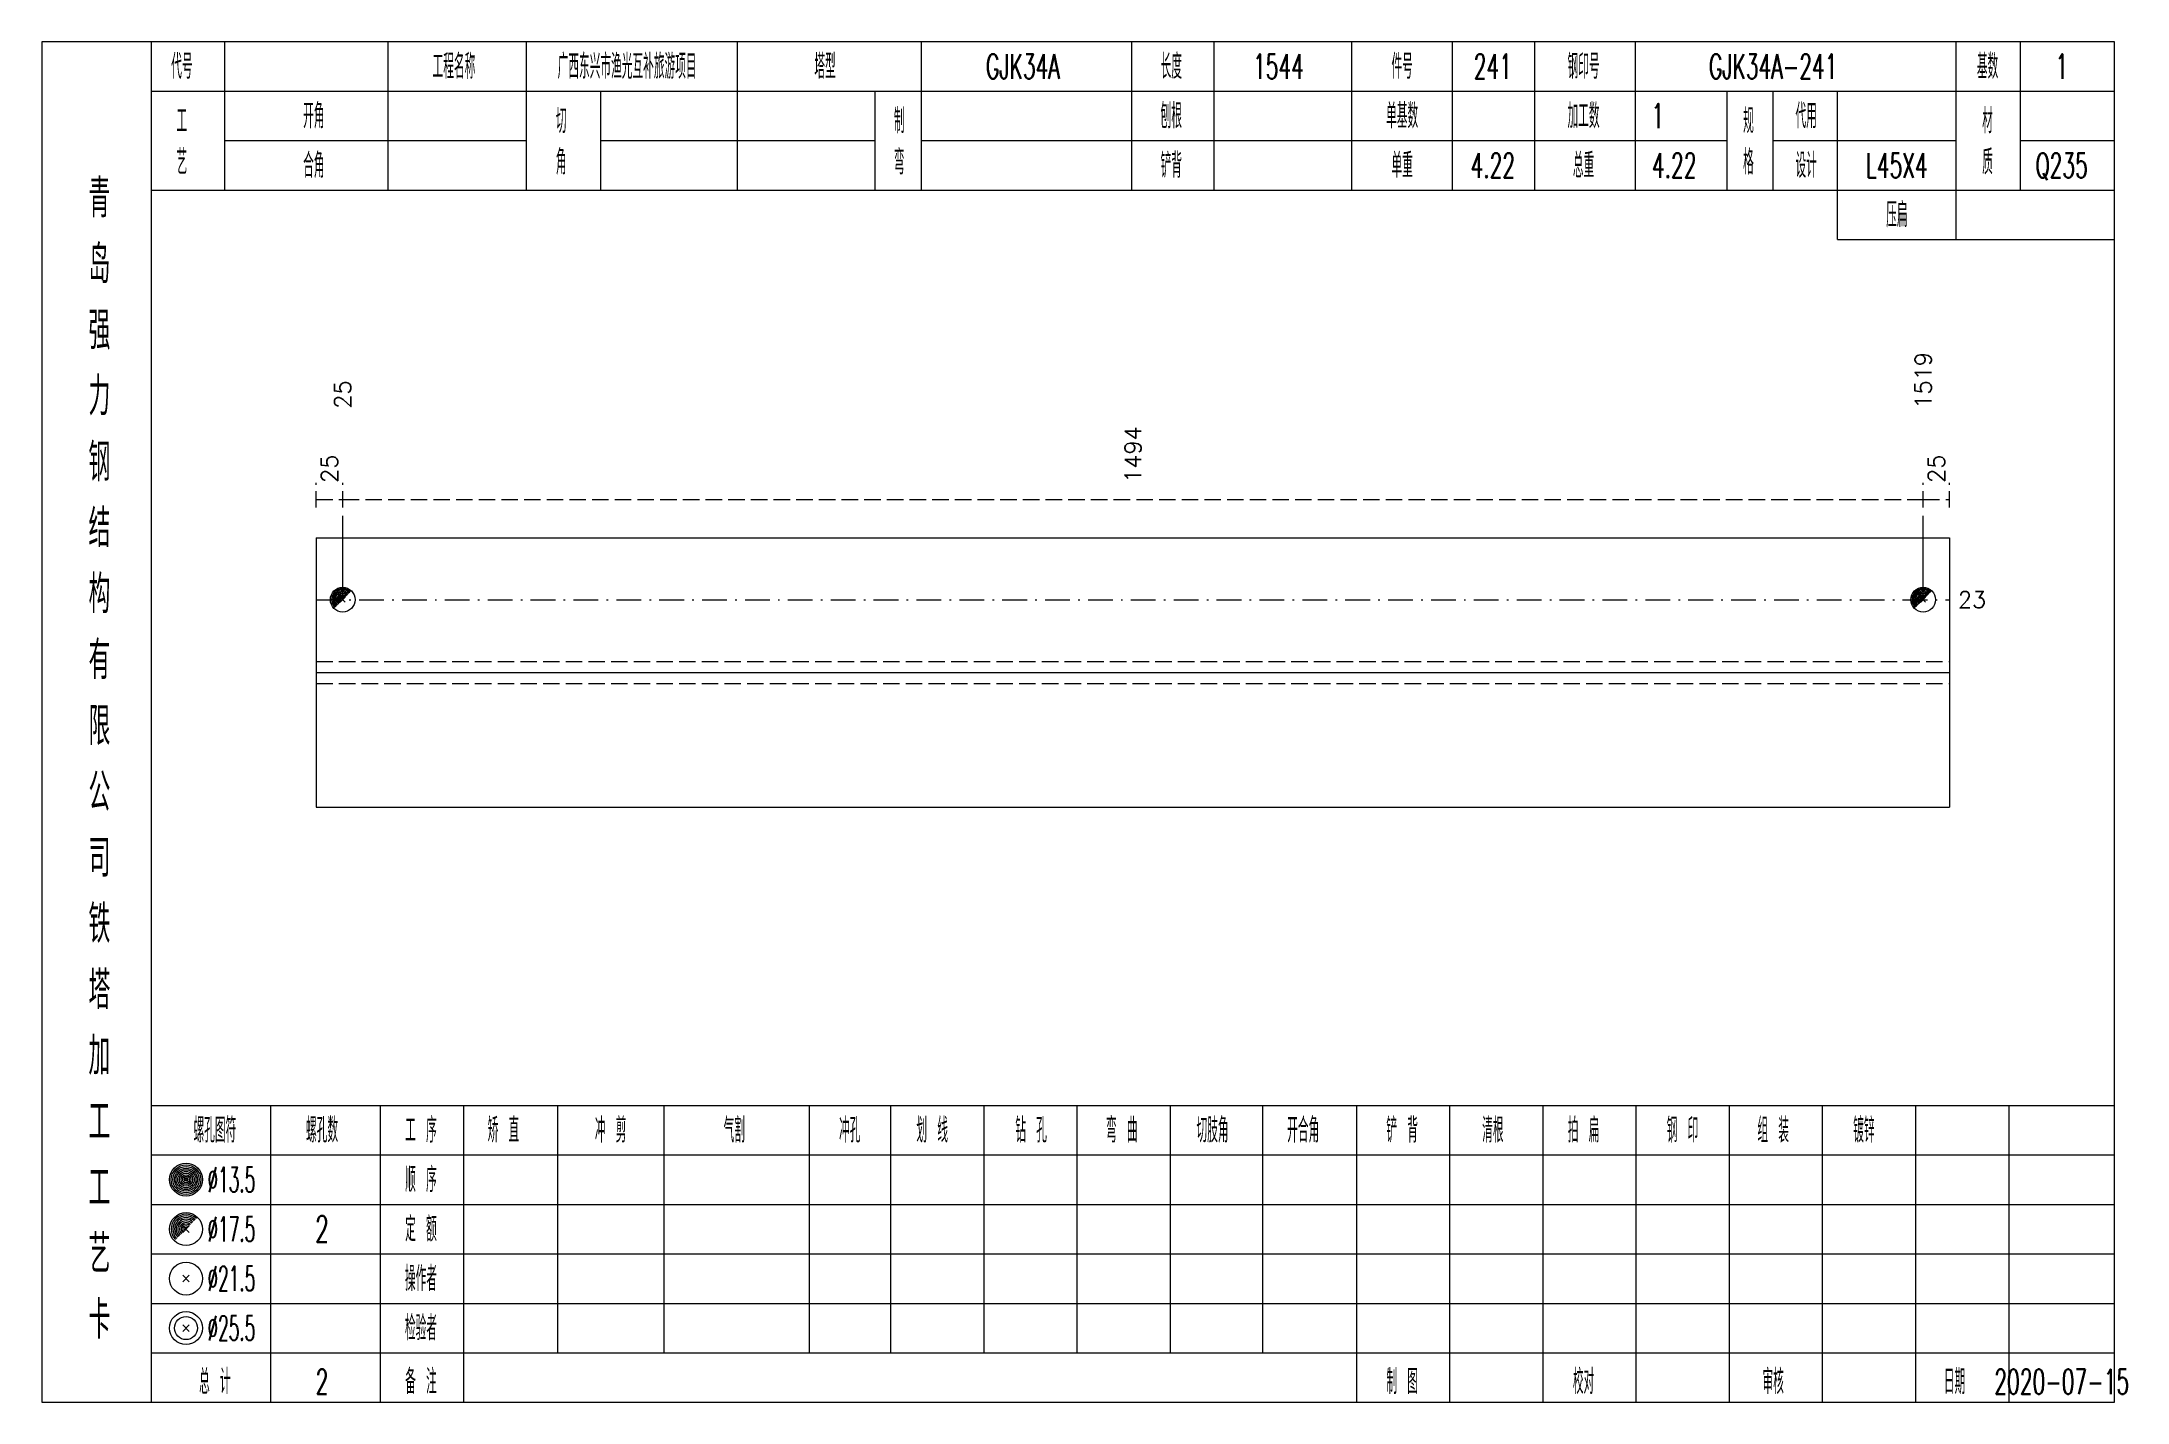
# Model space of a CAD drawing. Extents: x 0 to 2606, y -377 to 6479.
# Drawn here: x 784.2 to 1037.1, y 5775 to 5940 of the extents above; entities that cross this region are included whole.
import ezdxf
from ezdxf.enums import TextEntityAlignment as Align

# ---------------------------------------------------------------- set-up
doc = ezdxf.new("R2010")
doc.units = 0
doc.header["$MEASUREMENT"] = 0
doc.linetypes.add('一点画线', pattern=[5.2, 3, -1, 0.2, -1])
doc.linetypes.add('虚线', pattern=[2.75, 2, -0.75])
doc.layers.get('0').update_dxf_attribs({"linetype": 'CONTINUOUS', "lineweight": 25})
doc.layers.add('1', color=7, linetype='CONTINUOUS', lineweight=25)
doc.layers.add('4', color=7, linetype='CONTINUOUS', lineweight=25)
doc.styles.get("Standard").update_dxf_attribs({"font": 'simplex.shx', "width": 0.7, "height": 3, "bigfont": 'gbhzfs.shx'})

msp = doc.modelspace()

# ---------------------------------------------------------------- texts
at = {"color": 7, "linetype": 'Continuous', "lineweight": 13}
for s, p in [('1519', (1012.39, 5895.5)), ('25', (820.71, 5895.5))]:
    msp.add_text(s, height=2, rotation=90, dxfattribs=at).set_placement(p, align=Align.MIDDLE_LEFT)
at = {"color": 8, "linetype": 'Continuous', "lineweight": 9}
for s, p in [('1494', (916.55, 5886.5)), ('25', (819.1, 5886.5)), ('25', (1014, 5886.5))]:
    msp.add_text(s, height=2, rotation=90, dxfattribs=at).set_placement(p, align=Align.MIDDLE_LEFT)
at = {"color": 7, "linetype": 'Continuous', "lineweight": 13}
msp.add_text('23', height=2, dxfattribs=at).set_placement((1016.6, 5872.33), align=Align.MIDDLE_LEFT)
at = {"layer": '4', "color": 1, "linetype": 'Continuous', "lineweight": 13}
for s, height, width, p in [('代号', 3, 0.6, (801.2, 5937)), ('工程名称', 3, 0.6, (834.2, 5937)), ('广西东兴市渔光互补旅游项目', 3, 0.6, (855.2, 5937)), ('塔型', 3, 0.6, (879.2, 5937)), ('GJK34A', 3, 0.6, (903.2, 5937)), ('长度', 3, 0.6, (921.2, 5937)), ('1544', 3, 0.6, (934.2, 5937)), ('件号', 3, 0.6, (949.2, 5937)), ('241', 3, 0.6, (960.2, 5937)), ('钢印号', 3, 0.6, (971.2, 5937)), ('GJK34A-241', 3, 0.6, (994.2, 5937)), ('基数', 3, 0.6, (1020.2, 5937)), ('1', 3, 0.6, (1029.2, 5937)), ('工', 3, 0.6, (801.2, 5930.4)), ('开角', 3, 0.6, (817.2, 5931)), ('切', 3, 0.6, (847.2, 5930.4)), ('制', 3, 0.6, (888.2, 5930.4)), ('刨根', 3, 0.6, (921.2, 5931)), ('单基数', 3, 0.6, (949.2, 5931)), ('加工数', 3, 0.6, (971.2, 5931)), ('1', 3, 0.6, (980.2, 5931)), ('规', 3, 0.6, (991.2, 5930.4)), ('代用', 3, 0.6, (998.2, 5931)), ('材', 3, 0.6, (1020.2, 5930.4)), ('艺', 3, 0.6, (801.2, 5925.4)), ('合角', 3, 0.6, (817.2, 5925)), ('角', 3, 0.6, (847.2, 5925.4)), ('弯', 3, 0.6, (888.2, 5925.4)), ('铲背', 3, 0.6, (921.2, 5925)), ('单重', 3, 0.6, (949.2, 5925)), ('总重', 3, 0.6, (971.2, 5925)), ('格', 3, 0.6, (991.2, 5925.4)), ('设计', 3, 0.6, (998.2, 5925)), ('质', 3, 0.6, (1020.2, 5925.4)), ('4.22', 3, 0.6, (960.2, 5925)), ('4.22', 3, 0.6, (982.2, 5925)), ('L45X4', 3, 0.6, (1009.2, 5925)), ('Q235', 3, 0.6, (1029.2, 5925)), ('青', 4.6, 0.8, (791.2, 5921)), ('压扁', 3, 0.6, (1009.2, 5919)), ('岛', 4.6, 0.8, (791.2, 5913)), ('强', 4.6, 0.8, (791.2, 5905)), ('力', 4.6, 0.8, (791.2, 5897)), ('钢', 4.6, 0.8, (791.2, 5889)), ('结', 4.6, 0.8, (791.2, 5881)), ('构', 4.6, 0.8, (791.2, 5873)), ('有', 4.6, 0.8, (791.2, 5865)), ('限', 4.6, 0.8, (791.2, 5857)), ('公', 4.6, 0.8, (791.2, 5849)), ('司', 4.6, 0.8, (791.2, 5841)), ('铁', 4.6, 0.8, (791.2, 5833)), ('塔', 4.6, 0.8, (791.2, 5825)), ('加', 4.6, 0.8, (791.2, 5817)), ('工', 4.6, 0.8, (791.2, 5809)), ('螺孔图符', 3, 0.6, (805.2, 5808)), ('螺孔数', 3, 0.6, (818.2, 5808)), ('工 序', 3, 0.6, (830.2, 5808)), ('矫 直', 3, 0.6, (840.2, 5808)), ('冲 剪', 3, 0.6, (853.2, 5808)), ('气割', 3, 0.6, (868.2, 5808)), ('冲孔', 3, 0.6, (882.2, 5808)), ('划 线', 3, 0.6, (892.2, 5808)), ('钻 孔', 3, 0.6, (904.2, 5808)), ('弯 曲', 3, 0.6, (915.2, 5808)), ('切肢角', 3, 0.6, (926.2, 5808)), ('开合角', 3, 0.6, (937.2, 5808)), ('铲 背', 3, 0.6, (949.2, 5808)), ('清根', 3, 0.6, (960.2, 5808)), ('拍 扁', 3, 0.6, (971.2, 5808)), ('钢 印', 3, 0.6, (983.2, 5808)), ('组 装', 3, 0.6, (994.2, 5808)), ('镀锌', 3, 0.6, (1005.2, 5808)), ('工', 4.6, 0.8, (791.2, 5801)), ('%%C13.5', 3, 0.5, (807.2, 5802)), ('顺 序', 3, 0.6, (830.2, 5802)), ('2', 3.2, 0.6, (818.2, 5796)), ('定 额', 3, 0.6, (830.2, 5796)), ('艺', 4.6, 0.8, (791.2, 5793)), ('%%C17.5', 3, 0.5, (807.2, 5796)), ('%%C21.5', 3, 0.5, (807.2, 5790)), ('操作者', 3, 0.6, (830.2, 5790)), ('卡', 4.6, 0.8, (791.2, 5785)), ('%%C25.5', 3, 0.5, (807.2, 5784)), ('检验者', 3, 0.6, (830.2, 5784)), ('总 计', 3, 0.6, (805.2, 5777.5)), ('2', 3, 0.6, (818.2, 5777.5)), ('备 注', 3, 0.6, (830.2, 5777.5)), ('制 图', 3, 0.6, (949.2, 5777.5)), ('校对', 3, 0.6, (971.2, 5777.5)), ('审核', 3, 0.6, (994.2, 5777.5)), ('日期', 3, 0.6, (1016.2, 5777.5)), ('2020-07-15', 3, 0.6, (1029.2, 5777.5))]:
    msp.add_text(s, height=height, dxfattribs=dict(at, width=width)).set_placement(p, align=Align.MIDDLE_CENTER)

# ---------------------------------------------------------------- linework, layer by layer
at = {"color": 8, "linetype": '虚线', "lineweight": 9}
for p, q in [((817.5, 5883.5), (817.5, 5886.5)), ((820.71, 5883.5), (820.71, 5886.5)), ((820.71, 5883.5), (820.71, 5886.5)), ((1012.39, 5883.5), (1012.39, 5886.5)), ((1012.39, 5883.5), (1012.39, 5886.5)), ((1015.6, 5883.5), (1015.6, 5886.5)), ((817.5, 5884.5), (820.71, 5884.5)), ((820.71, 5884.5), (1012.39, 5884.5)), ((1012.39, 5884.5), (1015.6, 5884.5))]:
    msp.add_line(p, q, dxfattribs=at)
at = {"color": 7, "linetype": 'Continuous', "lineweight": 13}
for p, q in [((820.71, 5872.33), (820.71, 5882.5)), ((1012.39, 5872.33), (1012.39, 5882.5))]:
    msp.add_line(p, q, dxfattribs=at)
at = {"color": 7, "linetype": 'Continuous', "lineweight": 18}
for p, q in [((817.5, 5879.83), (817.5, 5847.17)), ((817.5, 5879.83), (1015.6, 5879.83)), ((1015.6, 5879.83), (1015.6, 5847.17)), ((817.5, 5863.5), (1015.6, 5863.5))]:
    msp.add_line(p, q, dxfattribs=at)
at = {"color": 3, "linetype": '一点画线', "lineweight": 13}
msp.add_line((817.5, 5872.33), (1015.6, 5872.33), dxfattribs=at)
at = {"color": 7, "linetype": 'Continuous', "lineweight": 0}
for p, q in [((820.41, 5872.03), (821.01, 5872.63)), ((820.41, 5872.63), (821.01, 5872.03)), ((1012.09, 5872.03), (1012.69, 5872.63)), ((1012.09, 5872.63), (1012.69, 5872.03))]:
    msp.add_line(p, q, dxfattribs=at)
at = {"color": 1, "linetype": '虚线', "lineweight": 18}
for p, q in [((817.5, 5864.83), (1015.6, 5864.83)), ((817.5, 5862.17), (1015.6, 5862.17))]:
    msp.add_line(p, q, dxfattribs=at)
at = {"color": 7, "linetype": 'Continuous', "lineweight": 13}
for centre in [(820.71, 5872.33), (1012.39, 5872.33)]:
    msp.add_circle(centre, 1.5, dxfattribs=at)
for centre, radius in [((820.71, 5872.33), 1.35), ((820.71, 5872.33), 1.2), ((1012.39, 5872.33), 1.35), ((1012.39, 5872.33), 1.2), ((820.71, 5872.33), 1.05), ((820.71, 5872.33), 0.9), ((820.71, 5872.33), 0.75), ((820.71, 5872.33), 0.6), ((820.71, 5872.33), 0.45), ((820.71, 5872.33), 0.3), ((820.71, 5872.33), 0.15), ((1012.39, 5872.33), 1.05), ((1012.39, 5872.33), 0.9), ((1012.39, 5872.33), 0.75), ((1012.39, 5872.33), 0.6), ((1012.39, 5872.33), 0.45), ((1012.39, 5872.33), 0.3), ((1012.39, 5872.33), 0.15)]:
    msp.add_arc(centre, radius, 45, 225, dxfattribs=at)
at = {"layer": '1', "color": 7, "linetype": 'Continuous', "lineweight": 18}
msp.add_line((817.5, 5847.17), (1015.6, 5847.17), dxfattribs=at)
at = {"layer": '4', "color": 1, "linetype": 'Continuous', "lineweight": 18}
for p, q in [((797.5, 5775), (797.5, 5940)), ((806.4, 5922), (806.4, 5940)), ((826.2, 5922), (826.2, 5940)), ((843, 5922), (843, 5940)), ((868.6, 5922), (868.6, 5940)), ((890.9, 5922), (890.9, 5940)), ((916.4, 5922), (916.4, 5940)), ((926.4, 5922), (926.4, 5940)), ((943.1, 5922), (943.1, 5940)), ((955.3, 5922), (955.3, 5940)), ((965.3, 5922), (965.3, 5940)), ((977.5, 5922), (977.5, 5940)), ((1016.4, 5916), (1016.4, 5940)), ((1024.2, 5922), (1024.2, 5940)), ((797.5, 5934), (1035.6, 5934)), ((852, 5922), (852, 5934)), ((885.3, 5922), (885.3, 5934)), ((988.6, 5922), (988.6, 5934)), ((994.2, 5922), (994.2, 5934)), ((1002, 5916), (1002, 5934)), ((806.4, 5928), (843, 5928)), ((852, 5928), (885.3, 5928)), ((890.9, 5928), (988.6, 5928)), ((994.2, 5928), (1016.4, 5928)), ((1024.2, 5928), (1035.6, 5928)), ((797.5, 5922), (1035.6, 5922)), ((1002, 5916), (1035.6, 5916)), ((797.5, 5811), (1035.6, 5811)), ((812, 5775), (812, 5811)), ((825.3, 5775), (825.3, 5811)), ((835.4, 5775), (835.4, 5811)), ((846.8, 5781), (846.8, 5811)), ((859.7, 5781), (859.7, 5811)), ((877.3, 5781), (877.3, 5811)), ((887.2, 5781), (887.2, 5811)), ((898.5, 5781), (898.5, 5811)), ((909.8, 5781), (909.8, 5811)), ((921.1, 5781), (921.1, 5811)), ((932.3, 5781), (932.3, 5811)), ((943.7, 5781), (943.7, 5811)), ((955, 5781), (955, 5811)), ((966.3, 5781), (966.3, 5811)), ((977.6, 5781), (977.6, 5811)), ((988.9, 5781), (988.9, 5811)), ((1000.2, 5781), (1000.2, 5811)), ((1011.5, 5781), (1011.5, 5811)), ((1022.8, 5781), (1022.8, 5811)), ((797.5, 5805), (1035.6, 5805)), ((797.5, 5799), (1035.6, 5799)), ((797.5, 5793), (1035.6, 5793)), ((797.5, 5787), (1035.6, 5787)), ((797.5, 5781), (1035.6, 5781)), ((943.7, 5775), (943.7, 5781)), ((955, 5775), (955, 5781)), ((966.3, 5775), (966.3, 5781)), ((977.6, 5775), (977.6, 5781)), ((988.9, 5775), (988.9, 5781)), ((1000.2, 5775), (1000.2, 5781)), ((1011.5, 5775), (1011.5, 5781)), ((1022.8, 5775), (1022.8, 5781))]:
    msp.add_line(p, q, dxfattribs=at)
at = {"layer": '4', "color": 7, "linetype": 'Continuous', "lineweight": 13}
for p, q in [((801.5, 5801.8), (801.9, 5802.2)), ((801.9, 5801.8), (801.5, 5802.2)), ((801.3, 5789.6), (802.1, 5790.4)), ((802.1, 5789.6), (801.3, 5790.4)), ((801.3, 5783.6), (802.1, 5784.4)), ((802.1, 5783.6), (801.3, 5784.4))]:
    msp.add_line(p, q, dxfattribs=at)
at = {"layer": '4', "color": 7, "linetype": 'Continuous', "lineweight": 0}
for p, q in [((801.3, 5795.6), (802.1, 5796.4)), ((801.3, 5796.4), (802.1, 5795.6))]:
    msp.add_line(p, q, dxfattribs=at)
at = {"layer": '4', "color": 1, "linetype": 'Continuous', "lineweight": 18}
msp.add_lwpolyline([(784.2, 5940), (784.2, 5775), (1035.6, 5775), (1035.6, 5940)], close=True, dxfattribs=at)
at = {"layer": '4', "color": 7, "linetype": 'Continuous', "lineweight": 13}
for centre, radius in [((801.7, 5802), 2), ((801.7, 5802), 1.8), ((801.7, 5802), 1.6), ((801.7, 5802), 1.4), ((801.7, 5802), 1.2), ((801.7, 5802), 1), ((801.7, 5802), 0.8), ((801.7, 5802), 0.6), ((801.7, 5802), 0.4), ((801.7, 5802), 0.2), ((801.7, 5796), 2), ((801.7, 5790), 2), ((801.7, 5784), 2), ((801.7, 5784), 1.4)]:
    msp.add_circle(centre, radius, dxfattribs=at)
for radius in [1.8, 1.6, 1.4, 1.2, 1, 0.8, 0.6, 0.4, 0.2]:
    msp.add_arc((801.7, 5796), radius, 45, 225, dxfattribs=at)

msp.set_redraw_order([(e.dxf.handle, doc.entitydb.next_handle()) for e in msp.query("TEXT MTEXT ATTDEF DIMENSION ARC_DIMENSION")])  # texts and dimensions are drawn at this point

doc.saveas('drawing.dxf')
